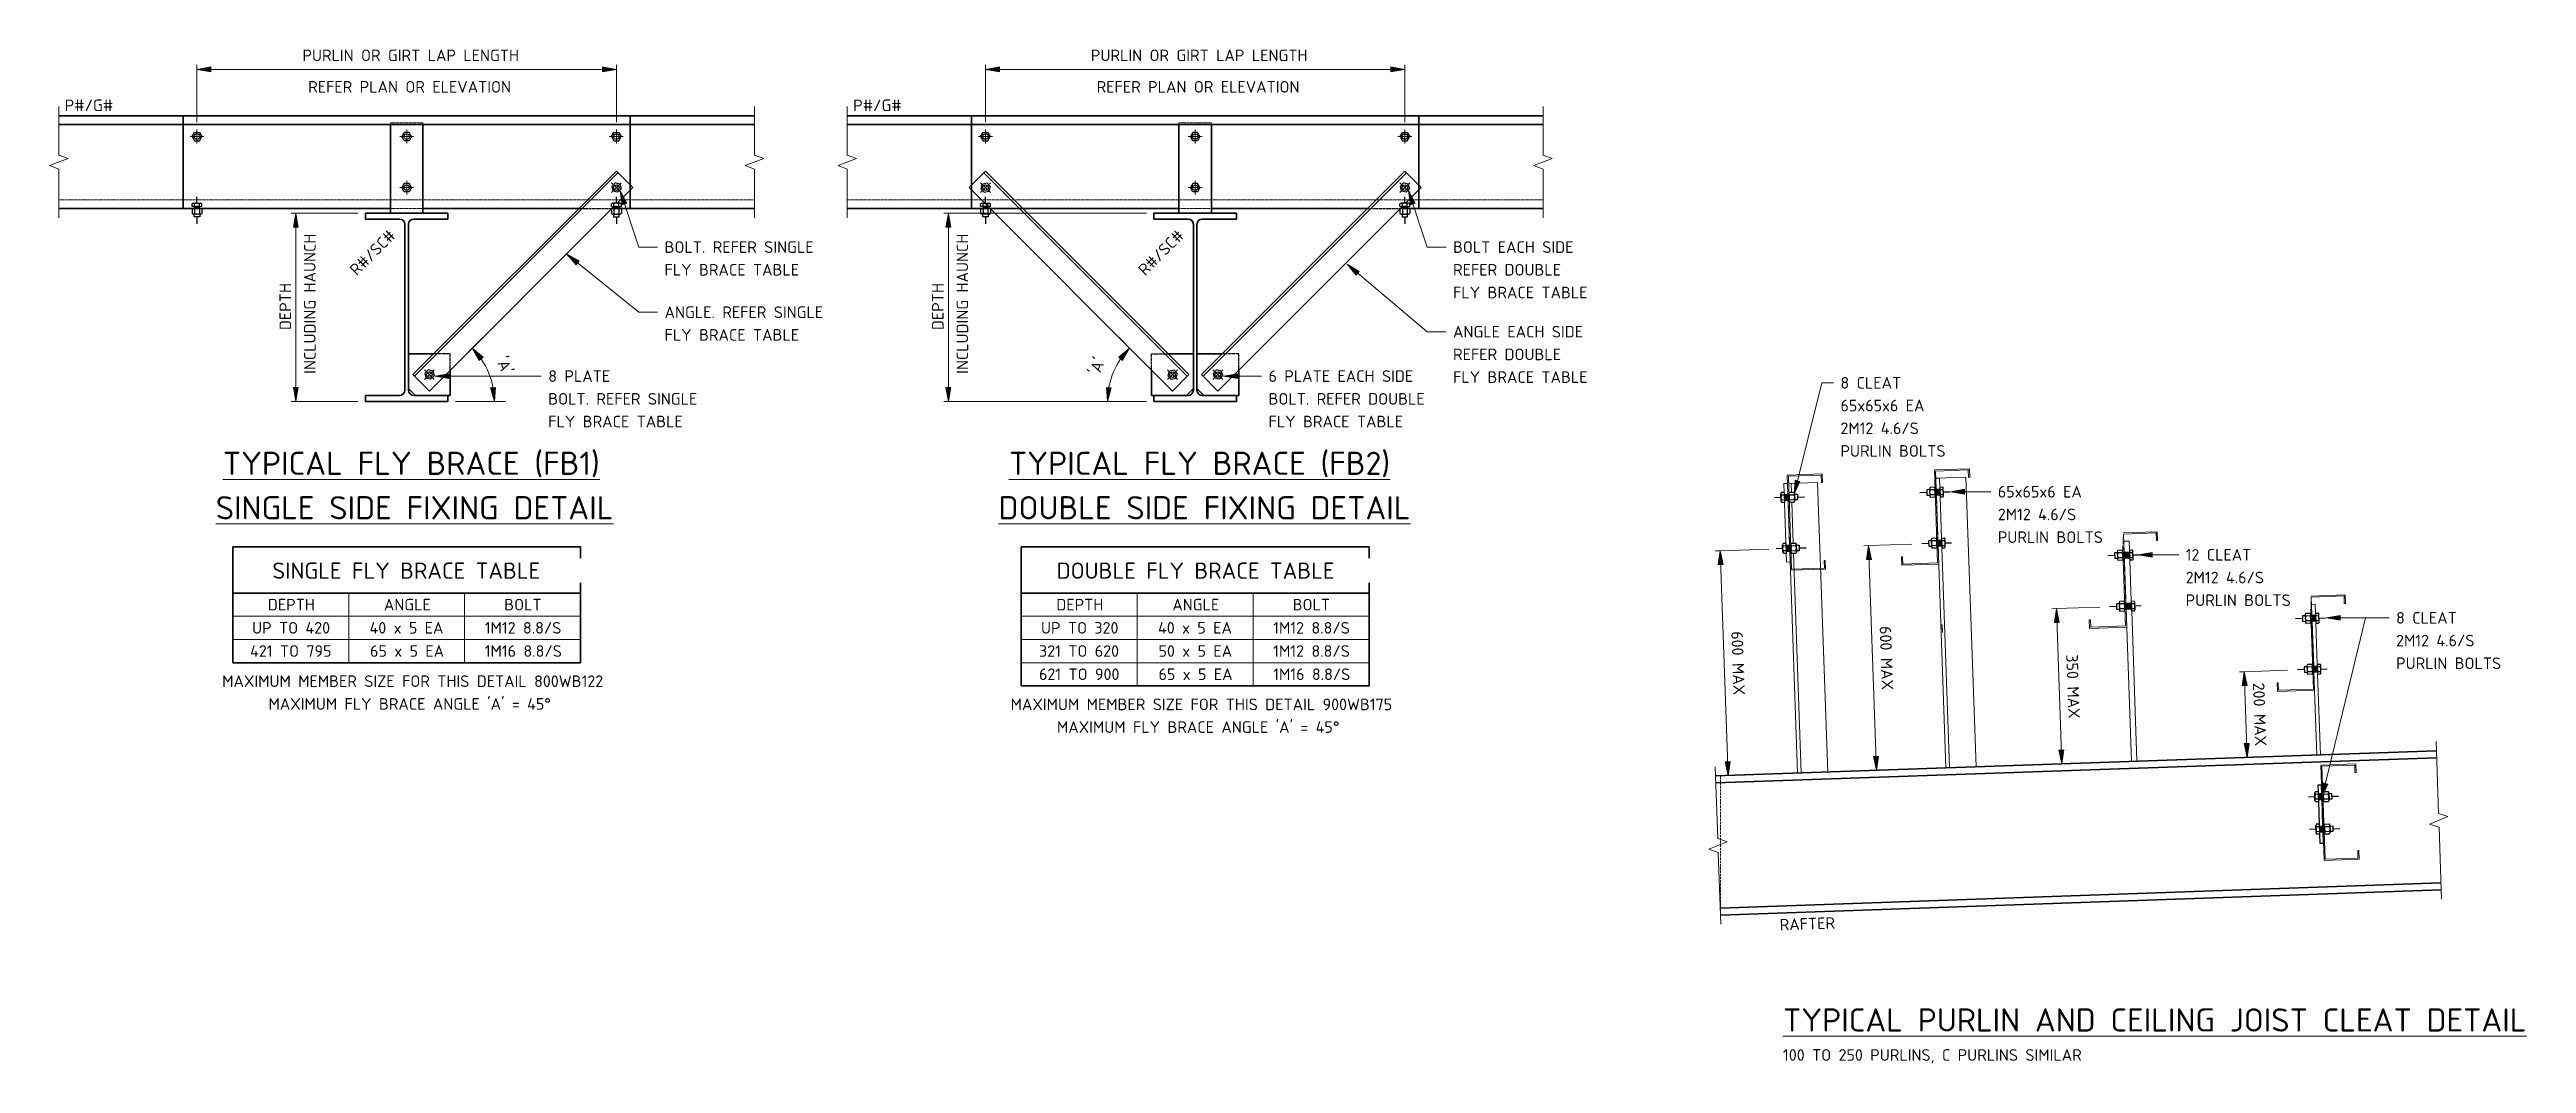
# Model space of a CAD drawing. Header units: millimetres. Extents: x 1168 to 16376, y 1585 to 4936.
# Drawn here: x 1168 to 6508, y 2176 to 4362 of the extents above; entities that cross this region are included whole.
import ezdxf

# ---------------------------------------------------------------- set-up
doc = ezdxf.new("R2010")
doc.units = ezdxf.units.MM
doc.linetypes.add('Dash', pattern=[7, 5, -2])
doc.linetypes.add('Hidden', pattern=[4, 3, -1])
for name, color, linetype, lineweight in [('A-000-T_TEXT', 231, 'Continuous', 13), ('A-010-D_DIM', 211, 'Continuous', 13), ('A-010-D_DIM-10', 211, 'Continuous', 13), ('A-010-M_LINE', 90, 'Continuous', 13), ('Z-000-T_TEXT', 131, 'Continuous', 18), ('Z-060-M_DETAIL', 92, 'Continuous', 25), ('Z-200_P_REF_PLANE', 111, 'Dash', 13)]:
    doc.layers.add(name, color=color, linetype=linetype, lineweight=lineweight)
doc.styles.add('ISOCPEUR', font='isocpeur.ttf', dxfattribs={"height": 25})
doc.styles.add('ISOCPEUR_1', font='isocpeur.ttf', dxfattribs={"height": 50})
doc.styles.add('ISOCPEUR_B', font='', dxfattribs={"height": 35})
doc.styles.get('ISOCPEUR_B').set_extended_font_data('ISOCPEUR', bold=True)
doc.dimstyles.new('2_5___Arrow', dxfattribs={"dimscale": 304.8, "dimtxt": 24.899529, "dimasz": 0.098425, "dimexe": 0.032808, "dimexo": 0.052493, "dimgap": 0.032808, "dimtad": 1, "dimdec": 0, "dimzin": 0, "dimdsep": 46, "dimtxsty": 'ISOCPEUR', "dimsah": 1, "dimcen": 0.09, "dimadec": 0, "dimazin": 0, "dimtfac": 1, "dimtdec": 4, "dimtix": 1, "dimtmove": 0, "dimatfit": 3, "dimfxl": 1, "dimtvp": 1, "dimtolj": 1, "dimtzin": 0, "dimlwd": 18, "dimlwe": 18, "dimarcsym": 2})
doc.dimstyles.new('2_5___Arrow_Tick', dxfattribs={"dimscale": 304.8, "dimtxt": 24.899529, "dimasz": 0.098425, "dimexe": 0.032808, "dimexo": 0.052493, "dimgap": 0.008202, "dimtad": 1, "dimdec": 0, "dimzin": 0, "dimdsep": 46, "dimtxsty": 'ISOCPEUR', "dimsah": 1, "dimcen": 0.09, "dimadec": 0, "dimazin": 0, "dimtfac": 1, "dimtdec": 4, "dimtix": 1, "dimtmove": 0, "dimatfit": 3, "dimfxl": 1, "dimtvp": 1, "dimtolj": 1, "dimtzin": 0, "dimlwd": 18, "dimlwe": 18, "dimarcsym": 2})
doc.dimstyles.new('2_5___Arrow_Tick_1', dxfattribs={"dimscale": 304.8, "dimtxt": 24.899529, "dimasz": 0.098425, "dimexe": 0.07874, "dimexo": 0.052493, "dimgap": 0.057415, "dimtad": 1, "dimdec": 0, "dimzin": 0, "dimdsep": 46, "dimtxsty": 'ISOCPEUR', "dimsah": 1, "dimcen": 0.09, "dimadec": 0, "dimazin": 0, "dimtfac": 1, "dimtdec": 4, "dimtix": 1, "dimtmove": 0, "dimatfit": 3, "dimfxl": 1, "dimtvp": 1, "dimtfill": 1, "dimtolj": 1, "dimtzin": 0, "dimlwd": 18, "dimlwe": 18, "dimarcsym": 2})

msp = doc.modelspace()

# ---------------------------------------------------------------- texts
at = {"layer": 'A-000-T_TEXT', "color": 7, "lineweight": 18, "attachment_point": 1}
for s, insert, char_height, width, style in [('P#/G#', (1200.7, 4254), 25, 124.262, 'ISOCPEUR'), ('P#/G#', (2900.7, 4254), 25, 124.262, 'ISOCPEUR'), ('BOLT. REFER SINGLE', (2494.1, 3948.3), 25, 376.793, 'ISOCPEUR'), ('FLY BRACE TABLE', (2494.1, 3899.4), 25, 344.726, 'ISOCPEUR'), ('BOLT EACH SIDE', (4194.1, 3948.3), 25, 303.84, 'ISOCPEUR'), ('REFER DOUBLE', (4194.1, 3899.4), 25, 270.97, 'ISOCPEUR'), ('FLY BRACE TABLE', (4194.1, 3850.4), 25, 344.726, 'ISOCPEUR'), ('ANGLE. REFER SINGLE', (2494.1, 3807.9), 25, 401.645, 'ISOCPEUR'), ('FLY BRACE TABLE', (2494.1, 3759), 25, 344.726, 'ISOCPEUR'), ('ANGLE EACH SIDE', (4194.1, 3765.9), 25, 328.692, 'ISOCPEUR'), ('REFER DOUBLE', (4194.1, 3717), 25, 270.97, 'ISOCPEUR'), ('8 PLATE', (2243.3, 3670.1), 25, 158.734, 'ISOCPEUR'), ('6 PLATE EACH SIDE', (3796.3, 3670.1), 25, 368.776, 'ISOCPEUR'), ('FLY BRACE TABLE', (4194.1, 3668), 25, 344.726, 'ISOCPEUR'), ('BOLT. REFER SINGLE', (2243.3, 3621.1), 25, 376.793, 'ISOCPEUR'), ('BOLT. REFER DOUBLE', (3796.3, 3621.1), 25, 392.025, 'ISOCPEUR'), ('FLY BRACE TABLE', (2243.3, 3572.2), 25, 344.726, 'ISOCPEUR'), ('FLY BRACE TABLE', (3796.3, 3572.2), 25, 344.726, 'ISOCPEUR'), ('\\LTYPICAL FLY BRACE (FB1)', (1541.7, 3494.7), 50, 961.223, 'ISOCPEUR_1'), ('\\LTYPICAL FLY BRACE (FB2)', (3236.7, 3494.7), 50, 973.249, 'ISOCPEUR_1'), ('\\LSINGLE SIDE FIXING DETAIL', (1526.4, 3398.8), 50, 997.299, 'ISOCPEUR_1'), ('\\LDOUBLE SIDE FIXING DETAIL', (3214.2, 3398.8), 50, 1026.962, 'ISOCPEUR_1'), ('DEPTH', (1638.8, 3177.4), 25, 117.848, 'ISOCPEUR'), ('ANGLE', (1888.9, 3177.4), 25, 118.65, 'ISOCPEUR'), ('BOLT', (2148.4, 3177.4), 25, 93.797, 'ISOCPEUR'), ('DEPTH', (3338.8, 3177.4), 25, 117.848, 'ISOCPEUR'), ('ANGLE', (3588.9, 3177.4), 25, 118.65, 'ISOCPEUR'), ('BOLT', (3848.4, 3177.4), 25, 93.797, 'ISOCPEUR'), ('UP TO 420', (1604.8, 3127.4), 25, 200.422, 'ISOCPEUR'), ('40 x 5 EA', (1858.1, 3127.4), 25, 193.207, 'ISOCPEUR'), ('1M12 8.8/S', (2106.4, 3127.4), 25, 195.612, 'ISOCPEUR'), ('UP TO 320', (3305.7, 3127.4), 25, 198.017, 'ISOCPEUR'), ('40 x 5 EA', (3558.1, 3127.4), 25, 193.207, 'ISOCPEUR'), ('1M12 8.8/S', (3806.4, 3127.4), 25, 195.612, 'ISOCPEUR'), ('421 TO 795', (1600.5, 3077.4), 25, 210.844, 'ISOCPEUR'), ('65 x 5 EA', (1859.1, 3077.4), 25, 190.802, 'ISOCPEUR'), ('1M16 8.8/S', (2106.4, 3077.4), 25, 195.612, 'ISOCPEUR'), ('321 TO 620', (3301.4, 3077.4), 25, 208.439, 'ISOCPEUR'), ('50 x 5 EA', (3559.1, 3077.4), 25, 190.802, 'ISOCPEUR'), ('1M12 8.8/S', (3806.4, 3077.4), 25, 195.612, 'ISOCPEUR'), ('MAXIMUM MEMBER SIZE FOR THIS DETAIL 800WB122', (1540.3, 3012.4), 25, 963.628, 'ISOCPEUR'), ('621 TO 900', (3301.4, 3027.4), 25, 208.439, 'ISOCPEUR'), ('65 x 5 EA', (3559.1, 3027.4), 25, 190.802, 'ISOCPEUR'), ('1M16 8.8/S', (3806.4, 3027.4), 25, 195.612, 'ISOCPEUR'), ("MAXIMUM FLY BRACE ANGLE 'A' = 45°", (1640.2, 2963.4), 25, 721.519, 'ISOCPEUR'), ('MAXIMUM MEMBER SIZE FOR THIS DETAIL 900WB175', (3240.3, 2962.4), 25, 963.628, 'ISOCPEUR'), ("MAXIMUM FLY BRACE ANGLE 'A' = 45°", (3340.2, 2913.4), 25, 721.519, 'ISOCPEUR'), ('\\LTYPICAL PURLIN AND CEILING JOIST CLEAT DETAIL', (4905.5, 2294.5), 50, 1872.742, 'ISOCPEUR_1'), ('100 TO 250 PURLINS, C PURLINS SIMILAR', (4905.5, 2206.5), 25, 757.595, 'ISOCPEUR')]:
    msp.add_mtext(s, dxfattribs=dict(at, insert=insert, char_height=char_height, width=width, style=style))
at = {"layer": 'A-000-T_TEXT', "color": 7, "lineweight": 18, "char_height": 25, "attachment_point": 1, "style": 'ISOCPEUR'}
for s, insert, width, rotation in [('R#/SC#', (1812.8, 3890.2), 145.907, 45), ('R#/SC#', (3512.8, 3890.2), 145.907, 45), ('RAFTER', (4897.9, 2487.2), 142.7, 2)]:
    msp.add_mtext(s, dxfattribs=dict(at, insert=insert, width=width, rotation=rotation))

# ---------------------------------------------------------------- blocks, each defined once
blk = doc.blocks.new('NRP_Bolt Detailed Plan _v2_ - M12-1017937-S6_901 - TYPICAL FLY BRACE DETAIL')
at = {"layer": 'Z-060-M_DETAIL', "lineweight": 13}
for p, q in [((-15, 0), (0, 0)), ((0, 0), (0, 15)), ((15, 0), (0, 0)), ((0, 0), (0, -15))]:
    blk.add_line(p, q, dxfattribs=at)
at = {"layer": 'Z-060-M_DETAIL'}
for p, q in [((-5.2, 9), (-10.4, 0)), ((5.2, 9), (-5.2, 9)), ((10.4, 0), (5.2, 9)), ((10.4, 0), (5.2, -9)), ((-5.2, -9), (-10.4, 0)), ((5.2, -9), (-5.2, -9))]:
    blk.add_line(p, q, dxfattribs=at)
blk.add_circle((0, 0), 6, dxfattribs=at)
blk = doc.blocks.new('NRP_Break Line _v2_ - Section-3988952-S6_901 - TYPICAL FLY BRACE DETAIL')
at = {"layer": 'Z-060-M_DETAIL', "lineweight": 18}
for p, q in [((0, 0), (85, 0)), ((115, 0), (200, 0))]:
    blk.add_line(p, q, dxfattribs=at)
blk = doc.blocks.new('NRP_Bolt Detailed Plan _v2_ - M12-3989115-S6_901 - TYPICAL FLY BRACE DETAIL')
at = {"layer": 'Z-060-M_DETAIL'}
for p, q in [((-5.2, 9), (-10.4, 0)), ((-5.2, -9), (-10.4, 0)), ((5.2, 9), (-5.2, 9)), ((10.4, 0), (5.2, 9)), ((5.2, -9), (-5.2, -9)), ((10.4, 0), (5.2, -9))]:
    blk.add_line(p, q, dxfattribs=at)
at = {"layer": 'Z-060-M_DETAIL', "lineweight": 13}
for p, q in [((0, 0), (0, 15)), ((-15, 0), (0, 0)), ((0, 0), (0, -15)), ((15, 0), (0, 0))]:
    blk.add_line(p, q, dxfattribs=at)
at = {"layer": 'Z-060-M_DETAIL'}
blk.add_circle((0, 0), 6, dxfattribs=at)
blk = doc.blocks.new('NRP_Bolt Detailed Section _v2_ - M12-3989135-S6_901 - TYPICAL FLY BRACE DETAIL')
at = {"layer": 'Z-060-M_DETAIL'}
blk.add_hatch(color=256, dxfattribs=at).paths.add_polyline_path([(0, 6), (0, -6), (4, -6), (4, 6)])
for p, q in [((-7.3, 8), (-7.3, -8)), ((0, 10.7), (-5.8, 10.7)), ((0, 5.3), (-5.8, 5.3)), ((0, -10.7), (0, 10.7)), ((4, 6), (0, 6)), ((0, 6), (0, -6)), ((4, 8), (4, -8)), ((4, -6), (4, 6)), ((5.5, 10.7), (14.5, 10.7)), ((5.5, 5.3), (14.5, 5.3)), ((16, -8), (16, 8)), ((22, 6), (16, 6)), ((22, -6), (22, 6)), ((-7.3, 0), (-21, 0)), ((0, -5.3), (-5.8, -5.3)), ((0, -10.7), (-5.8, -10.7)), ((0, -6), (4, -6)), ((5.5, -5.3), (14.5, -5.3)), ((5.5, -10.7), (14.5, -10.7)), ((16, -6), (22, -6)), ((22, 0), (37, 0))]:
    blk.add_line(p, q, dxfattribs=at)
for centre, radius, start, end in [((-4.2, 8), 3.1, 120.5102, 239.4898), ((2.8, 0), 10.1, 148.1145, 211.8855), ((7.1, 8), 3.1, 120.5102, 239.4898), ((14.1, 0), 10.1, 148.1145, 211.8855), ((12.9, 8), 3.1, 300.5102, 59.4898), ((5.9, 0), 10.1, 328.1145, 31.8855), ((-4.2, -8), 3.1, 120.5102, 239.4898), ((7.1, -8), 3.1, 120.5102, 239.4898), ((12.9, -8), 3.1, 300.5102, 59.4898)]:
    blk.add_arc(centre, radius, start, end, dxfattribs=at)
blk = doc.blocks.new('NRP_Bolt Detailed Section _v2_ - M12-3989137-S6_901 - TYPICAL FLY BRACE DETAIL')
at = {"layer": 'Z-060-M_DETAIL'}
blk.add_hatch(color=256, dxfattribs=at).paths.add_polyline_path([(0, -6), (4, -6), (4, 6), (0, 6)])
for p, q in [((-7.3, 0), (-21, 0)), ((-7.3, -8), (-7.3, 8)), ((0, 10.7), (-5.8, 10.7)), ((0, 5.3), (-5.8, 5.3)), ((0, 10.7), (0, -10.7)), ((4, 6), (0, 6)), ((0, 6), (0, -6)), ((4, -8), (4, 8)), ((4, -6), (4, 6)), ((5.5, 10.7), (14.5, 10.7)), ((5.5, 5.3), (14.5, 5.3)), ((16, 8), (16, -8)), ((16, 6), (22, 6)), ((22, 6), (22, -6)), ((22, 0), (37, 0)), ((0, -5.3), (-5.8, -5.3)), ((0, -10.7), (-5.8, -10.7)), ((0, -6), (4, -6)), ((5.5, -5.3), (14.5, -5.3)), ((5.5, -10.7), (14.5, -10.7)), ((22, -6), (16, -6))]:
    blk.add_line(p, q, dxfattribs=at)
for centre, radius, start, end in [((-4.2, 8), 3.1, 120.5102, 239.4898), ((2.8, 0), 10.1, 148.1145, 211.8855), ((7.1, 8), 3.1, 120.5102, 239.4898), ((14.1, 0), 10.1, 148.1145, 211.8855), ((12.9, 8), 3.1, 300.5102, 59.4898), ((5.9, 0), 10.1, 328.1145, 31.8855), ((-4.2, -8), 3.1, 120.5102, 239.4898), ((7.1, -8), 3.1, 120.5102, 239.4898), ((12.9, -8), 3.1, 300.5102, 59.4898)]:
    blk.add_arc(centre, radius, start, end, dxfattribs=at)
blk = doc.blocks.new('NRP_Break Line _v2_ - Section-3988917-S6_901 - TYPICAL PURLIN AND CEILING JOIST CLEAT DETAIL')
at = {"layer": 'Z-060-M_DETAIL', "lineweight": 18}
for p, q in [((0, 0), (135, 0)), ((165, 0), (300, 0))]:
    blk.add_line(p, q, dxfattribs=at)
blk = doc.blocks.new('NRP_Bolt Detailed Section _v2_ - M12-3988971-S6_901 - TYPICAL PURLIN AND CEILING JOIST CLEAT DETAIL')
at = {"layer": 'Z-060-M_DETAIL'}
blk.add_hatch(color=256, dxfattribs=at).paths.add_polyline_path([(0, 6), (0, -6), (10.4, -6), (10.4, 6)])
for p, q in [((-7.3, 8), (-7.3, -8)), ((0, 10.7), (-5.8, 10.7)), ((0, 5.3), (-5.8, 5.3)), ((0, -10.7), (0, 10.7)), ((10.4, 6), (0, 6)), ((0, 6), (0, -6)), ((10.4, 8), (10.4, -8)), ((10.4, -6), (10.4, 6)), ((11.9, 10.7), (20.9, 10.7)), ((11.9, 5.3), (20.9, 5.3)), ((22.4, -8), (22.4, 8)), ((28.4, 6), (22.4, 6)), ((28.4, -6), (28.4, 6)), ((-7.3, 0), (-21, 0)), ((0, -5.3), (-5.8, -5.3)), ((0, -10.7), (-5.8, -10.7)), ((0, -6), (10.4, -6)), ((11.9, -5.3), (20.9, -5.3)), ((11.9, -10.7), (20.9, -10.7)), ((22.4, -6), (28.4, -6)), ((28.4, 0), (43.4, 0))]:
    blk.add_line(p, q, dxfattribs=at)
for centre, radius, start, end in [((-4.2, 8), 3.1, 120.5102, 239.4898), ((2.8, 0), 10.1, 148.1145, 211.8855), ((13.5, 8), 3.1, 120.5102, 239.4898), ((20.5, 0), 10.1, 148.1145, 211.8855), ((19.3, 8), 3.1, 300.5102, 59.4898), ((12.3, 0), 10.1, 328.1145, 31.8855), ((-4.2, -8), 3.1, 120.5102, 239.4898), ((13.5, -8), 3.1, 120.5102, 239.4898), ((19.3, -8), 3.1, 300.5102, 59.4898)]:
    blk.add_arc(centre, radius, start, end, dxfattribs=at)
blk = doc.blocks.new('NRP_Bolt Detailed Section _v2_ - M12-3989139-S6_901 - TYPICAL PURLIN AND CEILING JOIST CLEAT DETAIL')
at = {"layer": 'Z-060-M_DETAIL'}
blk.add_hatch(color=256, dxfattribs=at).paths.add_polyline_path([(0, 6), (0, -6), (14.4, -6), (14.4, 6)])
for p, q in [((-7.3, 8), (-7.3, -8)), ((0, 10.7), (-5.8, 10.7)), ((0, 5.3), (-5.8, 5.3)), ((0, -10.7), (0, 10.7)), ((14.4, 6), (0, 6)), ((0, 6), (0, -6)), ((14.4, 8), (14.4, -8)), ((14.4, -6), (14.4, 6)), ((15.9, 10.7), (24.9, 10.7)), ((15.9, 5.3), (24.9, 5.3)), ((26.4, -8), (26.4, 8)), ((32.4, 6), (26.4, 6)), ((32.4, -6), (32.4, 6)), ((-7.3, 0), (-21, 0)), ((0, -5.3), (-5.8, -5.3)), ((0, -10.7), (-5.8, -10.7)), ((0, -6), (14.4, -6)), ((15.9, -5.3), (24.9, -5.3)), ((15.9, -10.7), (24.9, -10.7)), ((26.4, -6), (32.4, -6)), ((32.4, 0), (47.4, 0))]:
    blk.add_line(p, q, dxfattribs=at)
for centre, radius, start, end in [((-4.2, 8), 3.1, 120.5102, 239.4898), ((2.8, 0), 10.1, 148.1145, 211.8855), ((17.5, 8), 3.1, 120.5102, 239.4898), ((24.5, 0), 10.1, 148.1145, 211.8855), ((23.3, 8), 3.1, 300.5102, 59.4898), ((16.3, 0), 10.1, 328.1145, 31.8855), ((-4.2, -8), 3.1, 120.5102, 239.4898), ((17.5, -8), 3.1, 120.5102, 239.4898), ((23.3, -8), 3.1, 300.5102, 59.4898)]:
    blk.add_arc(centre, radius, start, end, dxfattribs=at)
blk = doc.blocks.new('NRP_Purlin Cleat _v2_ - 150-3989145-S6_901 - TYPICAL PURLIN AND CEILING JOIST CLEAT DETAIL')
at = {"layer": 'Z-060-M_DETAIL'}
for points in [[(8, -36.3), (8, -24.3), (-3, -24.3), (-3, -36.3)], [(8, -106.3), (8, -94.3), (-3, -94.3), (-3, -106.3)]]:
    blk.add_hatch(color=256, dxfattribs=at).paths.add_polyline_path(points)
for p, q in [((0, 0), (0, -24.3)), ((8, 0), (0, 0)), ((8, -19.6), (8, 0)), ((-21, -30.3), (-36, -30.3)), ((-21, -36.3), (-21, -24.3)), ((-21, -24.3), (-15, -24.3)), ((-15, -36.3), (-21, -36.3)), ((-15, -38.3), (-15, -22.3)), ((-4.5, -19.6), (-13.5, -19.6)), ((-4.5, -25), (-13.5, -25)), ((-4.5, -35.6), (-13.5, -35.6)), ((-4.5, -41), (-13.5, -41)), ((-3, -22.3), (-3, -38.3)), ((-3, -24.3), (-3, -36.3)), ((8, -24.3), (-3, -24.3)), ((-3, -36.3), (8, -36.3)), ((0, -36.3), (0, -94.3)), ((8, -19.6), (13.8, -19.6)), ((8, -41), (8, -19.6)), ((8, -36.3), (8, -24.3)), ((8, -25), (13.8, -25)), ((8, -35.6), (13.8, -35.6)), ((8, -89.6), (8, -41)), ((8, -41), (13.8, -41)), ((15.3, -22.3), (15.3, -38.3)), ((15.3, -30.3), (29, -30.3)), ((-21, -100.3), (-36, -100.3)), ((-21, -106.3), (-21, -94.3)), ((-21, -94.3), (-15, -94.3)), ((-15, -106.3), (-21, -106.3)), ((-15, -108.3), (-15, -92.3)), ((-4.5, -89.6), (-13.5, -89.6)), ((-4.5, -95), (-13.5, -95)), ((-4.5, -105.6), (-13.5, -105.6)), ((-3, -92.3), (-3, -108.3)), ((-3, -94.3), (-3, -106.3)), ((8, -94.3), (-3, -94.3)), ((-3, -106.3), (8, -106.3)), ((0, -106.3), (0, -125.3)), ((8, -89.6), (13.8, -89.6)), ((8, -111), (8, -89.6)), ((8, -106.3), (8, -94.3)), ((8, -95), (13.8, -95)), ((8, -105.6), (13.8, -105.6)), ((15.3, -92.3), (15.3, -108.3)), ((15.3, -100.3), (29, -100.3)), ((-4.5, -111), (-13.5, -111)), ((0, -125.3), (8, -125.3)), ((8, -125.3), (8, -111)), ((8, -111), (13.8, -111))]:
    blk.add_line(p, q, dxfattribs=at)
for centre, radius, start, end in [((-11.9, -22.3), 3.1, 120.5102, 239.4898), ((-4.9, -30.3), 10.1, 148.1145, 211.8855), ((-11.9, -38.3), 3.1, 120.5102, 239.4898), ((-6.1, -22.3), 3.1, 300.5102, 59.4898), ((-13.1, -30.3), 10.1, 328.1145, 31.8855), ((-6.1, -38.3), 3.1, 300.5102, 59.4898), ((12.2, -22.3), 3.1, 300.5102, 59.4898), ((5.2, -30.3), 10.1, 328.1145, 31.8855), ((12.2, -38.3), 3.1, 300.5102, 59.4898), ((-11.9, -92.3), 3.1, 120.5102, 239.4898), ((-4.9, -100.3), 10.1, 148.1145, 211.8855), ((-11.9, -108.3), 3.1, 120.5102, 239.4898), ((-6.1, -92.3), 3.1, 300.5102, 59.4898), ((-13.1, -100.3), 10.1, 328.1145, 31.8855), ((-6.1, -108.3), 3.1, 300.5102, 59.4898), ((12.2, -92.3), 3.1, 300.5102, 59.4898), ((5.2, -100.3), 10.1, 328.1145, 31.8855), ((12.2, -108.3), 3.1, 300.5102, 59.4898)]:
    blk.add_arc(centre, radius, start, end, dxfattribs=at)
blk = doc.blocks.new('NRP_Bolt Detailed Section _v2_ - M12-3988969-S6_901 - TYPICAL PURLIN AND CEILING JOIST CLEAT DETAIL')
at = {"layer": 'Z-060-M_DETAIL'}
blk.add_hatch(color=256, dxfattribs=at).paths.add_polyline_path([(0, -6), (10.4, -6), (10.4, 6), (0, 6)])
for p, q in [((-7.3, 0), (-21, 0)), ((-7.3, -8), (-7.3, 8)), ((0, 10.7), (-5.8, 10.7)), ((0, 5.3), (-5.8, 5.3)), ((0, 10.7), (0, -10.7)), ((10.4, 6), (0, 6)), ((0, 6), (0, -6)), ((10.4, -8), (10.4, 8)), ((10.4, -6), (10.4, 6)), ((11.9, 10.7), (20.9, 10.7)), ((11.9, 5.3), (20.9, 5.3)), ((22.4, 8), (22.4, -8)), ((22.4, 6), (28.4, 6)), ((28.4, 6), (28.4, -6)), ((28.4, 0), (43.4, 0)), ((0, -5.3), (-5.8, -5.3)), ((0, -10.7), (-5.8, -10.7)), ((0, -6), (10.4, -6)), ((11.9, -5.3), (20.9, -5.3)), ((11.9, -10.7), (20.9, -10.7)), ((28.4, -6), (22.4, -6))]:
    blk.add_line(p, q, dxfattribs=at)
for centre, radius, start, end in [((-4.2, 8), 3.1, 120.5102, 239.4898), ((2.8, 0), 10.1, 148.1145, 211.8855), ((13.5, 8), 3.1, 120.5102, 239.4898), ((20.5, 0), 10.1, 148.1145, 211.8855), ((19.3, 8), 3.1, 300.5102, 59.4898), ((12.3, 0), 10.1, 328.1145, 31.8855), ((-4.2, -8), 3.1, 120.5102, 239.4898), ((13.5, -8), 3.1, 120.5102, 239.4898), ((19.3, -8), 3.1, 300.5102, 59.4898)]:
    blk.add_arc(centre, radius, start, end, dxfattribs=at)
blk = doc.blocks.new('DIMBLOCK1-S6_901 - TYPICAL FLY BRACE DETAIL')
at = {"layer": 'A-010-D_DIM-10', "lineweight": 18}
for points in [[(1699.1, 4009), (1693.8, 3979), (1704.4, 3979)], [(1699.1, 3603), (1704.4, 3633), (1693.8, 3633)]]:
    blk.add_hatch(color=256, dxfattribs=at).paths.add_polyline_path(points)
for p, q in [((1699.1, 4009), (1689.1, 4009)), ((1699.1, 4009), (1693.8, 3979)), ((1699.1, 3603), (1699.1, 4009)), ((1704.4, 3979), (1699.1, 4009)), ((1699.1, 4009), (1833.1, 4009)), ((1693.8, 3979), (1704.4, 3979)), ((1704.4, 3633), (1693.8, 3633)), ((1693.8, 3633), (1699.1, 3603)), ((1699.1, 3603), (1704.4, 3633)), ((1699.1, 3603), (1689.1, 3603)), ((1699.1, 3603), (1833.1, 3603))]:
    blk.add_line(p, q, dxfattribs=at)
at = {"layer": 'A-010-D_DIM-10', "color": 0, "lineweight": 18, "char_height": 25, "attachment_point": 1, "rotation": 90, "line_spacing_factor": 1.149209, "style": 'ISOCPEUR'}
for s, insert, width in [('INCLUDING HAUNCH', (1716.8, 3662.6), 344.188), ('DEPTH', (1663.9, 3756.9), 117.794)]:
    blk.add_mtext(s, dxfattribs=dict(at, insert=insert, width=width))
blk = doc.blocks.new('DIMBLOCK2-S6_901 - TYPICAL FLY BRACE DETAIL')
at = {"layer": 'A-010-D_DIM-10', "lineweight": 18}
for points in [[(2079.5, 3717.9), (2094.5, 3691.4), (2102.7, 3698.2)], [(2127.1, 3603), (2129.5, 3633.4), (2119, 3632.4)]]:
    blk.add_hatch(color=256, dxfattribs=at).paths.add_polyline_path(points)
for p, q in [((2079.5, 3717.9), (2102.1, 3740.6)), ((2079.5, 3717.9), (2062.5, 3701)), ((2079.5, 3717.9), (2094.5, 3691.4)), ((2102.7, 3698.2), (2079.5, 3717.9)), ((2094.5, 3691.4), (2102.7, 3698.2)), ((2129.5, 3633.4), (2119, 3632.4)), ((2119, 3632.4), (2127.1, 3603)), ((2127.1, 3603), (2129.5, 3633.4)), ((2127.1, 3603), (2043.1, 3603)), ((2127.1, 3603), (2127.1, 3603)), ((2127.1, 3603), (2151.1, 3603))]:
    blk.add_line(p, q, dxfattribs=at)
blk.add_arc((1964.5, 3603), 162.5, 360, 45, dxfattribs=at)
blk.add_arc((1964.5, 3603), 162.5, 360, 45, dxfattribs=at)
at = {"layer": 'A-010-D_DIM-10', "color": 0, "lineweight": 18, "insert": (2153.4, 3702.8), "char_height": 25, "width": 47.692, "attachment_point": 1, "rotation": 292.5, "line_spacing_factor": 1.149209, "style": 'ISOCPEUR', "bg_fill": 3, "box_fill_scale": 1.25, "bg_fill_color": 256, "bg_fill_true_color": 13158600, "bg_fill_transparency": 0}
blk.add_mtext("'A'", dxfattribs=at)
blk = doc.blocks.new('DIMBLOCK3-S6_901 - TYPICAL FLY BRACE DETAIL')
at = {"layer": 'A-010-D_DIM-10', "lineweight": 18}
for points in [[(1486, 4319), (1516, 4313.7), (1516, 4324.3)], [(2390.2, 4319), (2360.2, 4324.3), (2360.2, 4313.7)]]:
    blk.add_hatch(color=256, dxfattribs=at).paths.add_polyline_path(points)
for p, q in [((1486, 4319), (1486, 4329)), ((2390.2, 4319), (2390.2, 4329)), ((1516, 4324.3), (1486, 4319)), ((1486, 4319), (2390.2, 4319)), ((1486, 4319), (1516, 4313.7)), ((1486, 4319), (1486, 4205)), ((1516, 4313.7), (1516, 4324.3)), ((2390.2, 4319), (2360.2, 4324.3)), ((2360.2, 4324.3), (2360.2, 4313.7)), ((2360.2, 4313.7), (2390.2, 4319)), ((2390.2, 4319), (2390.2, 4205))]:
    blk.add_line(p, q, dxfattribs=at)
at = {"layer": 'A-010-D_DIM-10', "color": 0, "lineweight": 18, "char_height": 25, "attachment_point": 1, "line_spacing_factor": 1.149209, "style": 'ISOCPEUR'}
for s, insert, width in [('PURLIN OR GIRT LAP LENGTH', (1713.3, 4361.7), 539.554), ('REFER PLAN OR ELEVATION', (1725.7, 4293.8), 509.674)]:
    blk.add_mtext(s, dxfattribs=dict(at, insert=insert, width=width))
blk = doc.blocks.new('DIMBLOCK4-S6_901 - TYPICAL FLY BRACE DETAIL')
at = {"layer": 'A-010-D_DIM-10', "lineweight": 18}
for points in [[(3106, 4009), (3100.7, 3979), (3111.3, 3979)], [(3106, 3603), (3111.3, 3633), (3100.7, 3633)]]:
    blk.add_hatch(color=256, dxfattribs=at).paths.add_polyline_path(points)
for p, q in [((3106, 4009), (3096, 4009)), ((3106, 4009), (3100.7, 3979)), ((3106, 3603), (3106, 4009)), ((3111.3, 3979), (3106, 4009)), ((3106, 4009), (3533.1, 4009)), ((3100.7, 3979), (3111.3, 3979)), ((3111.3, 3633), (3100.7, 3633)), ((3100.7, 3633), (3106, 3603)), ((3106, 3603), (3111.3, 3633)), ((3106, 3603), (3096, 3603)), ((3106, 3603), (3533.1, 3603))]:
    blk.add_line(p, q, dxfattribs=at)
at = {"layer": 'A-010-D_DIM-10', "color": 0, "lineweight": 18, "char_height": 25, "attachment_point": 1, "rotation": 90, "line_spacing_factor": 1.149209, "style": 'ISOCPEUR'}
for s, insert, width in [('INCLUDING HAUNCH', (3123.7, 3662.6), 344.188), ('DEPTH', (3070.8, 3756.9), 117.794)]:
    blk.add_mtext(s, dxfattribs=dict(at, insert=insert, width=width))
blk = doc.blocks.new('DIMBLOCK5-S6_901 - TYPICAL FLY BRACE DETAIL')
at = {"layer": 'A-010-D_DIM-10', "lineweight": 18}
for points in [[(3186, 4319), (3216, 4313.7), (3216, 4324.3)], [(4090.2, 4319), (4060.2, 4324.3), (4060.2, 4313.7)]]:
    blk.add_hatch(color=256, dxfattribs=at).paths.add_polyline_path(points)
for p, q in [((3186, 4319), (3186, 4329)), ((4090.2, 4319), (4090.2, 4329)), ((3216, 4324.3), (3186, 4319)), ((3186, 4319), (4090.2, 4319)), ((3186, 4319), (3216, 4313.7)), ((3186, 4319), (3186, 4205)), ((3216, 4313.7), (3216, 4324.3)), ((4090.2, 4319), (4060.2, 4324.3)), ((4060.2, 4324.3), (4060.2, 4313.7)), ((4060.2, 4313.7), (4090.2, 4319)), ((4090.2, 4319), (4090.2, 4205))]:
    blk.add_line(p, q, dxfattribs=at)
at = {"layer": 'A-010-D_DIM-10', "color": 0, "lineweight": 18, "char_height": 25, "attachment_point": 1, "line_spacing_factor": 1.149209, "style": 'ISOCPEUR'}
for s, insert, width in [('PURLIN OR GIRT LAP LENGTH', (3413.3, 4361.7), 539.554), ('REFER PLAN OR ELEVATION', (3425.7, 4293.8), 509.674)]:
    blk.add_mtext(s, dxfattribs=dict(at, insert=insert, width=width))
blk = doc.blocks.new('DIMBLOCK6-S6_901 - TYPICAL FLY BRACE DETAIL')
at = {"layer": 'A-010-D_DIM-10', "lineweight": 18}
for points in [[(3496.7, 3717.9), (3473.5, 3698.2), (3481.6, 3691.4)], [(3449.1, 3603), (3457.1, 3632.4), (3446.6, 3633.4)]]:
    blk.add_hatch(color=256, dxfattribs=at).paths.add_polyline_path(points)
for p, q in [((3496.7, 3717.9), (3474, 3740.6)), ((3496.7, 3717.9), (3473.5, 3698.2)), ((3473.5, 3698.2), (3481.6, 3691.4)), ((3481.6, 3691.4), (3496.7, 3717.9)), ((3496.7, 3717.9), (3496.7, 3717.9)), ((3496.7, 3717.9), (3513.6, 3701)), ((3457.1, 3632.4), (3446.6, 3633.4)), ((3446.6, 3633.4), (3449.1, 3603)), ((3449.1, 3603), (3457.1, 3632.4)), ((3449.1, 3603), (3425.1, 3603)), ((3449.1, 3603), (3533.1, 3603))]:
    blk.add_line(p, q, dxfattribs=at)
blk.add_arc((3611.6, 3603), 162.5, 135, 180, dxfattribs=at)
blk.add_arc((3611.6, 3603), 162.5, 135, 180, dxfattribs=at)
at = {"layer": 'A-010-D_DIM-10', "color": 0, "lineweight": 18, "insert": (3407.5, 3666), "char_height": 25, "width": 47.692, "attachment_point": 1, "rotation": 67.5, "line_spacing_factor": 1.149209, "style": 'ISOCPEUR', "bg_fill": 3, "box_fill_scale": 1.25, "bg_fill_color": 256, "bg_fill_true_color": 13158600, "bg_fill_transparency": 0}
blk.add_mtext("'A'", dxfattribs=at)
blk = doc.blocks.new('DIMBLOCK7-S6_901 - TYPICAL PURLIN AND CEILING JOIST CLEAT DETAIL')
at = {"layer": 'A-010-D_DIM-10', "lineweight": 18}
for points in [[(5090, 3292.3), (5085.8, 3262.1), (5096.3, 3262.5)], [(5106.9, 2807.6), (5111.2, 2837.7), (5100.6, 2837.4)]]:
    blk.add_hatch(color=256, dxfattribs=at).paths.add_polyline_path(points)
for p, q in [((5090, 3292.3), (5080, 3291.9)), ((5090, 3292.3), (5085.8, 3262.1)), ((5085.8, 3262.1), (5096.3, 3262.5)), ((5090, 3292.3), (5183.5, 3295.6)), ((5090, 3292.3), (5106.9, 2807.6)), ((5096.3, 3262.5), (5090, 3292.3)), ((5111.2, 2837.7), (5100.6, 2837.4)), ((5100.6, 2837.4), (5106.9, 2807.6)), ((5106.9, 2807.6), (5111.2, 2837.7)), ((5106.9, 2807.6), (5096.9, 2807.2)), ((5106.9, 2807.6), (5112.1, 2807.8))]:
    blk.add_line(p, q, dxfattribs=at)
at = {"layer": 'A-010-D_DIM-10', "color": 0, "lineweight": 18, "insert": (5138.7, 3119.1), "char_height": 25, "width": 162.613, "attachment_point": 1, "rotation": 272, "line_spacing_factor": 1.149209, "style": 'ISOCPEUR'}
blk.add_mtext('600 MAX', dxfattribs=at)
blk = doc.blocks.new('DIMBLOCK8-S6_901 - TYPICAL PURLIN AND CEILING JOIST CLEAT DETAIL')
at = {"layer": 'A-010-D_DIM-10', "lineweight": 18}
for points in [[(5495, 3156.3), (5490.7, 3126.2), (5501.3, 3126.5)], [(5506.7, 2821.5), (5510.9, 2851.7), (5500.3, 2851.3)]]:
    blk.add_hatch(color=256, dxfattribs=at).paths.add_polyline_path(points)
for p, q in [((5495, 3156.3), (5485, 3156)), ((5495, 3156.3), (5490.7, 3126.2)), ((5495, 3156.3), (5588.5, 3159.6)), ((5495, 3156.3), (5506.7, 2821.5)), ((5501.3, 3126.5), (5495, 3156.3)), ((5490.7, 3126.2), (5501.3, 3126.5)), ((5510.9, 2851.7), (5500.3, 2851.3)), ((5500.3, 2851.3), (5506.7, 2821.5)), ((5506.7, 2821.5), (5510.9, 2851.7)), ((5506.7, 2821.5), (5496.7, 2821.2)), ((5506.7, 2821.5), (5511.9, 2821.7))]:
    blk.add_line(p, q, dxfattribs=at)
at = {"layer": 'A-010-D_DIM-10', "color": 0, "lineweight": 18, "insert": (5541.1, 3058.1), "char_height": 25, "width": 162.613, "attachment_point": 1, "rotation": 272, "line_spacing_factor": 1.149209, "style": 'ISOCPEUR'}
blk.add_mtext('350 MAX', dxfattribs=at)
blk = doc.blocks.new('DIMBLOCK9-S6_901 - TYPICAL PURLIN AND CEILING JOIST CLEAT DETAIL')
at = {"layer": 'A-010-D_DIM-10', "lineweight": 18}
for points in [[(5900, 3020.4), (5895.7, 2990.2), (5906.3, 2990.6)], [(5906.4, 2835.5), (5910.7, 2865.7), (5900.1, 2865.3)]]:
    blk.add_hatch(color=256, dxfattribs=at).paths.add_polyline_path(points)
for p, q in [((5900, 3020.4), (5890, 3020)), ((5900, 3020.4), (5895.7, 2990.2)), ((5900, 3020.4), (5993.5, 3023.7)), ((5900, 3020.4), (5906.4, 2835.5)), ((5906.3, 2990.6), (5900, 3020.4)), ((5895.7, 2990.2), (5906.3, 2990.6)), ((5906.4, 2835.5), (5896.4, 2835.2)), ((5910.7, 2865.7), (5900.1, 2865.3)), ((5900.1, 2865.3), (5906.4, 2835.5)), ((5906.4, 2835.5), (5910.7, 2865.7)), ((5906.4, 2835.5), (5911.6, 2835.7))]:
    blk.add_line(p, q, dxfattribs=at)
at = {"layer": 'A-010-D_DIM-10', "color": 0, "lineweight": 18, "insert": (5943.5, 2997.1), "char_height": 25, "width": 162.613, "attachment_point": 1, "rotation": 272, "line_spacing_factor": 1.149209, "style": 'ISOCPEUR'}
blk.add_mtext('200 MAX', dxfattribs=at)
blk = doc.blocks.new('DIMBLOCK10-S6_901 - TYPICAL PURLIN AND CEILING JOIST CLEAT DETAIL')
at = {"layer": 'A-010-D_DIM-10', "lineweight": 18}
for points in [[(4770.2, 3281.1), (4765.9, 3251), (4776.5, 3251.3)], [(4787.1, 2796.4), (4791.4, 2826.6), (4780.8, 2826.2)]]:
    blk.add_hatch(color=256, dxfattribs=at).paths.add_polyline_path(points)
for p, q in [((4770.2, 3281.1), (4760.2, 3280.8)), ((4770.2, 3281.1), (4765.9, 3251)), ((4770.2, 3281.1), (4875.1, 3284.8)), ((4770.2, 3281.1), (4787.1, 2796.4)), ((4776.5, 3251.3), (4770.2, 3281.1)), ((4765.9, 3251), (4776.5, 3251.3)), ((4787.1, 2796.4), (4777.1, 2796.1)), ((4791.4, 2826.6), (4780.8, 2826.2)), ((4780.8, 2826.2), (4787.1, 2796.4)), ((4787.1, 2796.4), (4791.4, 2826.6)), ((4787.1, 2796.4), (4792.3, 2796.6))]:
    blk.add_line(p, q, dxfattribs=at)
at = {"layer": 'A-010-D_DIM-10', "color": 0, "lineweight": 18, "insert": (4818.9, 3108), "char_height": 25, "width": 162.613, "attachment_point": 1, "rotation": 272, "line_spacing_factor": 1.149209, "style": 'ISOCPEUR'}
blk.add_mtext('600 MAX', dxfattribs=at)
blk = doc.blocks.new('DIMBLOCK11-S6_901 - TYPICAL PURLIN AND CEILING JOIST CLEAT DETAIL')
at = {"layer": 'A-010-D_DIM-10', "lineweight": 18}
for points in [[(5495, 3156.3), (5490.7, 3126.2), (5501.3, 3126.5)], [(5506.7, 2821.5), (5510.9, 2851.7), (5500.3, 2851.3)]]:
    blk.add_hatch(color=256, dxfattribs=at).paths.add_polyline_path(points)
for p, q in [((5495, 3156.3), (5485, 3156)), ((5495, 3156.3), (5490.7, 3126.2)), ((5495, 3156.3), (5588.5, 3159.6)), ((5495, 3156.3), (5506.7, 2821.5)), ((5501.3, 3126.5), (5495, 3156.3)), ((5490.7, 3126.2), (5501.3, 3126.5)), ((5510.9, 2851.7), (5500.3, 2851.3)), ((5500.3, 2851.3), (5506.7, 2821.5)), ((5506.7, 2821.5), (5510.9, 2851.7)), ((5506.7, 2821.5), (5496.7, 2821.2)), ((5506.7, 2821.5), (5511.9, 2821.7))]:
    blk.add_line(p, q, dxfattribs=at)
at = {"layer": 'A-010-D_DIM-10', "color": 0, "lineweight": 18, "insert": (5541.1, 3058.1), "char_height": 25, "width": 162.613, "attachment_point": 1, "rotation": 272, "line_spacing_factor": 1.149209, "style": 'ISOCPEUR'}
blk.add_mtext('350 MAX', dxfattribs=at)

# ---------------------------------------------------------------- dimensions: what is measured, and where the dimension line sits
at = {"layer": 'A-010-D_DIM', "lineweight": 18}
for base, p1, p2, picture, middle in [((2390.2, 4319), (1486, 4189), (2390.2, 4189), 'DIMBLOCK3-S6_901 - TYPICAL FLY BRACE DETAIL', (1938.1, 4319)), ((4090.2, 4319), (3186, 4189), (4090.2, 4189), 'DIMBLOCK5-S6_901 - TYPICAL FLY BRACE DETAIL', (3638.1, 4319))]:
    dim = msp.add_linear_dim(base=base, p1=p1, p2=p2, text='PURLIN OR GIRT LAP LENGTH\\XREFER PLAN OR ELEVATION', dimstyle='2_5___Arrow', override={"dimpost": '<>', "dimfxl": 904.2}, dxfattribs=at)
    dim.commit()
    dim.dimension.update_dxf_attribs({"geometry": picture, "text_midpoint": middle})
for base, p1, p2, angle, text, dimstyle, override, picture, middle in [((1699.1, 4009), (1849.1, 3603), (1849.1, 4009), 90, 'DEPTH\\XINCLUDING HAUNCH', '2_5___Arrow_Tick', {"dimpost": '<>', "dimfxl": 406}, 'DIMBLOCK1-S6_901 - TYPICAL FLY BRACE DETAIL', (1699.1, 3806)), ((3106, 4009), (3549.1, 3603), (3549.1, 4009), 90, 'DEPTH\\XINCLUDING HAUNCH', '2_5___Arrow_Tick', {"dimpost": '<>', "dimfxl": 406}, 'DIMBLOCK4-S6_901 - TYPICAL FLY BRACE DETAIL', (3106, 3806)), ((4787.1, 2796.4), (4891.1, 3285.3), (4808.3, 2797.2), 272, '600 MAX', '2_5___Arrow', {"dimpost": '<>', "dimfxl": 495.158969}, 'DIMBLOCK10-S6_901 - TYPICAL PURLIN AND CEILING JOIST CLEAT DETAIL', (4801.1, 3039.6)), ((5106.9, 2807.6), (5199.5, 3296.1), (5128.1, 2808.3), 272, '600 MAX', '2_5___Arrow', {"dimpost": '<>', "dimfxl": 492.988058}, 'DIMBLOCK7-S6_901 - TYPICAL PURLIN AND CEILING JOIST CLEAT DETAIL', (5121, 3050.7)), ((5506.7, 2821.5), (5604.5, 3160.2), (5527.9, 2822.3), 272, '350 MAX', '2_5___Arrow', {"dimpost": '<>', "dimfxl": 346.463888}, 'DIMBLOCK8-S6_901 - TYPICAL PURLIN AND CEILING JOIST CLEAT DETAIL', (5523.3, 2989.7)), ((5506.7, 2821.5), (5604.5, 3160.2), (5527.9, 2822.3), 272, '350 MAX', '2_5___Arrow', {"dimpost": '<>', "dimfxl": 346.463888}, 'DIMBLOCK11-S6_901 - TYPICAL PURLIN AND CEILING JOIST CLEAT DETAIL', (5523.3, 2989.7)), ((5906.4, 2835.5), (6009.5, 3024.2), (5927.6, 2836.2), 272, '200 MAX', '2_5___Arrow', {"dimpost": '<>', "dimfxl": 205.029817}, 'DIMBLOCK9-S6_901 - TYPICAL PURLIN AND CEILING JOIST CLEAT DETAIL', (5925.7, 2928.7))]:
    dim = msp.add_linear_dim(base=base, p1=p1, p2=p2, angle=angle, text=text, dimstyle=dimstyle, override=override, dxfattribs=at)
    dim.commit()
    dim.dimension.update_dxf_attribs({"geometry": picture, "text_midpoint": middle})

# ---------------------------------------------------------------- hatches: boundary and pattern name
at = {"layer": 'A-000-T_TEXT', "lineweight": 18}
for points in [[(2398.2, 4057.4), (2402.7, 4027.2), (2412.7, 4030.6)], [(4098.2, 4057.4), (4102.7, 4027.2), (4112.7, 4030.6)], [(2283.6, 3920.9), (2303.6, 3897.9), (2310.3, 3906.2)], [(3965.5, 3898.7), (3985.1, 3875.4), (3991.9, 3883.5)], [(3699.1, 3657.6), (3729.1, 3652.3), (3729.1, 3662.9)], [(4929.5, 3402.9), (4941.8, 3430.7), (4931.5, 3433.3)], [(5266.5, 3408.3), (5296.5, 3403.1), (5296.5, 3413.6)], [(5671.5, 3272.4), (5701.5, 3267.1), (5701.5, 3277.7)], [(6076.5, 3136.4), (6106.5, 3131.2), (6106.5, 3141.7)], [(6068.1, 2750.2), (6080.3, 2778.1), (6070, 2780.6)]]:
    msp.add_hatch(color=7, dxfattribs=at).paths.add_polyline_path(points)

# ---------------------------------------------------------------- linework, layer by layer
at = {"layer": 'A-000-T_TEXT', "color": 7, "lineweight": 18}
for p, q in [((2398.2, 4057.4), (2402.7, 4027.2)), ((2412.7, 4030.6), (2398.2, 4057.4)), ((2398.2, 4057.4), (2438.6, 3935.8)), ((2402.7, 4027.2), (2412.7, 4030.6)), ((4098.2, 4057.4), (4102.7, 4027.2)), ((4112.7, 4030.6), (4098.2, 4057.4)), ((4098.2, 4057.4), (4138.6, 3935.8)), ((4102.7, 4027.2), (4112.7, 4030.6)), ((2283.6, 3920.9), (2303.6, 3897.9)), ((2310.3, 3906.2), (2283.6, 3920.9)), ((2283.6, 3920.9), (2438.6, 3795.4)), ((2303.6, 3897.9), (2310.3, 3906.2)), ((2438.6, 3935.8), (2479.1, 3935.8)), ((3965.5, 3898.7), (3985.1, 3875.4)), ((3991.9, 3883.5), (3965.5, 3898.7)), ((3965.5, 3898.7), (4138.6, 3753.4)), ((4138.6, 3935.8), (4179.1, 3935.8)), ((3985.1, 3875.4), (3991.9, 3883.5)), ((2438.6, 3795.4), (2479.1, 3795.4)), ((4138.6, 3753.4), (4179.1, 3753.4)), ((3729.1, 3662.9), (3699.1, 3657.6)), ((3699.1, 3657.6), (3729.1, 3652.3)), ((3699.1, 3657.6), (3781.3, 3657.6)), ((3729.1, 3652.3), (3729.1, 3662.9)), ((4929.5, 3402.9), (4989, 3643.1)), ((4989, 3643.1), (5014.4, 3643.1)), ((4931.5, 3433.3), (4929.5, 3402.9)), ((4929.5, 3402.9), (4941.8, 3430.7)), ((4941.8, 3430.7), (4931.5, 3433.3)), ((5296.5, 3413.6), (5266.5, 3408.3)), ((5266.5, 3408.3), (5296.5, 3403.1)), ((5266.5, 3408.3), (5353.7, 3408.3)), ((5296.5, 3403.1), (5296.5, 3413.6)), ((5701.5, 3277.7), (5671.5, 3272.4)), ((5671.5, 3272.4), (5701.5, 3267.1)), ((5671.5, 3272.4), (5758.7, 3272.4)), ((5701.5, 3267.1), (5701.5, 3277.7)), ((6106.5, 3141.7), (6076.5, 3136.4)), ((6076.5, 3136.4), (6106.5, 3131.2)), ((6076.5, 3136.4), (6212.4, 3136.4)), ((6106.5, 3131.2), (6106.5, 3141.7)), ((6161.6, 3136.4), (6212.4, 3136.4)), ((6070, 2780.6), (6068.1, 2750.2)), ((6068.1, 2750.2), (6080.3, 2778.1)), ((6080.3, 2778.1), (6070, 2780.6))]:
    msp.add_line(p, q, dxfattribs=at)
at = {"layer": 'A-010-M_LINE', "lineweight": 35}
for p, q in [((1188.1, 4219), (2688.1, 4219)), ((1456, 4219), (1456, 4019)), ((2420.2, 4219), (2420.2, 4019)), ((2888.1, 4219), (4388.1, 4219)), ((3156, 4219), (3156, 4019)), ((4120.2, 4219), (4120.2, 4019)), ((1188.1, 4200), (2688.1, 4200)), ((1903.1, 4019), (1903.1, 4200)), ((1973.1, 4200), (1973.1, 4019)), ((2888.1, 4200), (4388.1, 4200)), ((3603.1, 4019), (3603.1, 4200)), ((3673.1, 4200), (3673.1, 4019)), ((1951.6, 3660.8), (2390.2, 4099.3)), ((1955.1, 3657.3), (2393.7, 4095.8)), ((2390.2, 4099.3), (2425.5, 4064)), ((2391.8, 4030.3), (2425.5, 4064)), ((3186, 4099.3), (3150.6, 4064)), ((3589.2, 3625.4), (3150.6, 4064)), ((3621, 3657.3), (3182.4, 4095.8)), ((3624.5, 3660.8), (3186, 4099.3)), ((3651.6, 3660.8), (4090.2, 4099.3)), ((3655.1, 3657.3), (4093.7, 4095.8)), ((4090.2, 4099.3), (4125.5, 4064)), ((4091.8, 4030.3), (4125.5, 4064)), ((1188.1, 4019), (1478, 4019)), ((1494, 4019), (1903.1, 4019)), ((1849.1, 3996.2), (1849.1, 4009)), ((1849.1, 4009), (2027.1, 4009)), ((1903.1, 4019), (1903.1, 4009)), ((1973.1, 4019), (1973.1, 4009)), ((1973.1, 4019), (2309.8, 4019)), ((1987, 3625.4), (2384.2, 4022.6)), ((2027.1, 4009), (2027.1, 3996.2)), ((2380.5, 4019), (2382.2, 4019)), ((2398.2, 4019), (2688.1, 4019)), ((2888.1, 4019), (3178, 4019)), ((3194, 4019), (3603.1, 4019)), ((3549.1, 3996.2), (3549.1, 4009)), ((3549.1, 4009), (3727.1, 4009)), ((3603.1, 4019), (3603.1, 4009)), ((3673.1, 4019), (3673.1, 4009)), ((3673.1, 4019), (4009.8, 4019)), ((3687, 3625.4), (4084.2, 4022.6)), ((3727.1, 4009), (3727.1, 3996.2)), ((4080.5, 4019), (4082.2, 4019)), ((4098.2, 4019), (4388.1, 4019)), ((1922.8, 3996.2), (1849.1, 3996.2)), ((1934.2, 3627.2), (1934.2, 3984.8)), ((1942, 3984.8), (1942, 3627.2)), ((2027.1, 3996.2), (1953.4, 3996.2)), ((3622.8, 3996.2), (3549.1, 3996.2)), ((3634.2, 3627.2), (3634.2, 3984.8)), ((3642, 3984.8), (3642, 3627.2)), ((3727.1, 3996.2), (3653.4, 3996.2)), ((1996.6, 3705.8), (1942, 3705.8)), ((1942, 3630.8), (1942, 3705.8)), ((3579.5, 3705.8), (3634.2, 3705.8)), ((3634.2, 3630.8), (3634.2, 3705.8)), ((3696.6, 3705.8), (3642, 3705.8)), ((3642, 3630.8), (3642, 3705.8)), ((1951.6, 3660.8), (1987, 3625.4)), ((2032, 3615.8), (2032, 3670.4)), ((3544.2, 3615.8), (3544.2, 3670.4)), ((3624.5, 3660.8), (3589.2, 3625.4)), ((3651.6, 3660.8), (3687, 3625.4)), ((3732, 3615.8), (3732, 3670.4)), ((1849.1, 3603), (1849.1, 3615.8)), ((1849.1, 3615.8), (1922.8, 3615.8)), ((1849.1, 3603), (2027.1, 3603)), ((1957, 3615.8), (1942, 3630.8)), ((2027.1, 3615.8), (1953.4, 3615.8)), ((2032, 3615.8), (1957, 3615.8)), ((2027.1, 3603), (2027.1, 3615.8)), ((3544.2, 3615.8), (3619.2, 3615.8)), ((3549.1, 3603), (3549.1, 3615.8)), ((3549.1, 3615.8), (3622.8, 3615.8)), ((3549.1, 3603), (3727.1, 3603)), ((3619.2, 3615.8), (3634.2, 3630.8)), ((3657, 3615.8), (3642, 3630.8)), ((3727.1, 3615.8), (3653.4, 3615.8)), ((3732, 3615.8), (3657, 3615.8)), ((3727.1, 3603), (3727.1, 3615.8)), ((1563.1, 3289.8), (1563.1, 3039.8)), ((2313.1, 3289.8), (1563.1, 3289.8)), ((2313.1, 3289.8), (2313.1, 3039.8)), ((3263.1, 3289.8), (3263.1, 2989.8)), ((4013.1, 3289.8), (3263.1, 3289.8)), ((4013.1, 3289.8), (4013.1, 2989.8)), ((1563.1, 3189.8), (2313.1, 3189.8)), ((3263.1, 3189.8), (4013.1, 3189.8)), ((1563.1, 3039.8), (2313.1, 3039.8)), ((3263.1, 2989.8), (4013.1, 2989.8)), ((6314.2, 2849.7), (4760.1, 2795.5)), ((6314.7, 2834.7), (4760.7, 2780.5)), ((6324.1, 2564.9), (4770.1, 2510.6)), ((6324.7, 2549.9), (4770.6, 2495.7))]:
    msp.add_line(p, q, dxfattribs=at)
at = {"layer": 'A-010-M_LINE', "linetype": 'Hidden', "lineweight": 18}
for p, q in [((1903.1, 4204), (1973.1, 4204)), ((1903.1, 4200), (1903.1, 4204)), ((1973.1, 4204), (1973.1, 4200)), ((3603.1, 4204), (3673.1, 4204)), ((3603.1, 4200), (3603.1, 4204)), ((3673.1, 4204), (3673.1, 4200)), ((1188.1, 4038), (2688.1, 4038)), ((1903.1, 4019), (1973.1, 4019)), ((2888.1, 4038), (4388.1, 4038)), ((3603.1, 4019), (3673.1, 4019))]:
    msp.add_line(p, q, dxfattribs=at)
at = {"layer": 'A-010-M_LINE', "linetype": 'Hidden', "lineweight": 25}
for p, q in [((2309.8, 4019), (2380.5, 4019)), ((4009.8, 4019), (4080.5, 4019)), ((2032, 3705.8), (1996.6, 3705.8)), ((2032, 3670.4), (2032, 3705.8)), ((3544.2, 3705.8), (3579.5, 3705.8)), ((3544.2, 3670.4), (3544.2, 3705.8)), ((3732, 3705.8), (3696.6, 3705.8)), ((3732, 3670.4), (3732, 3705.8))]:
    msp.add_line(p, q, dxfattribs=at)
at = {"layer": 'A-010-M_LINE', "lineweight": 18}
for p, q in [((4907.2, 3426), (4915.2, 3426.3)), ((4913.1, 3256.7), (4907.2, 3426)), ((4916, 3402.3), (4915.2, 3426.3)), ((4917.6, 3426.4), (4980.2, 3428.5)), ((4923.2, 3426.5), (4923.9, 3407.2)), ((4980.2, 3428.5), (5002, 2803.9)), ((5235, 3437.4), (5300, 3439.7)), ((5235, 3437.4), (5243, 3437.7)), ((5235.9, 3413.5), (5235, 3437.4)), ((5243, 3437.7), (5243.7, 3418.4)), ((5300, 3439.7), (5321.8, 2815.1)), ((4919.9, 3292.3), (4916.5, 3390.3)), ((4924.6, 3385.9), (4927.7, 3297.3)), ((5239.7, 3303.5), (5236.3, 3401.5)), ((5244.4, 3397.1), (5247.5, 3308.5)), ((4937, 2801.6), (4920.3, 3280.4)), ((4928.5, 3276), (4945, 2801.9)), ((5256.8, 2812.8), (5240.1, 3291.5)), ((5248.3, 3287.1), (5264.8, 2813.1)), ((5640, 3301.5), (5652, 3301.9)), ((5640.8, 3277.5), (5640, 3301.5)), ((5644.7, 3167.6), (5641.3, 3265.5)), ((5652, 3301.9), (5652.7, 3282.6)), ((5653.4, 3261.3), (5656.5, 3172.7)), ((4921.1, 3257), (4913.1, 3256.7)), ((1813.1, 3189.8), (1813.1, 3039.8)), ((2063.1, 3189.8), (2063.1, 3039.8)), ((3513.1, 3189.8), (3513.1, 2989.8)), ((3763.1, 3189.8), (3763.1, 2989.8)), ((5656.6, 2826.8), (5645.1, 3155.6)), ((5657.3, 3151.3), (5668.6, 2827.2)), ((6045, 3165.5), (6053, 3165.8)), ((6045.8, 3141.6), (6045, 3165.5)), ((6053, 3165.8), (6053.7, 3146.5)), ((1563.1, 3139.8), (2313.1, 3139.8)), ((3263.1, 3139.8), (4013.1, 3139.8)), ((6049.7, 3031.6), (6046.3, 3129.6)), ((6054.4, 3125.2), (6057.5, 3036.6)), ((1563.1, 3089.8), (2313.1, 3089.8)), ((3263.1, 3089.8), (4013.1, 3089.8)), ((3263.1, 3039.8), (4013.1, 3039.8)), ((6056.3, 2840.7), (6050.1, 3019.6)), ((6058.3, 3015.2), (6064.3, 2841)), ((6064.3, 2841), (6056.3, 2840.7)), ((4945, 2801.9), (4937, 2801.6)), ((5264.8, 2813.1), (5256.8, 2812.8)), ((5668.6, 2827.2), (5656.6, 2826.8))]:
    msp.add_line(p, q, dxfattribs=at)
at = {"layer": 'A-010-M_LINE'}
for p, q in [((4990, 3446.9), (4914.6, 3444.3)), ((4921.8, 3239), (4914.6, 3444.3)), ((4987.7, 3444.4), (4917.1, 3441.9)), ((4924.1, 3241.5), (4917.1, 3441.9)), ((4988.2, 3428.3), (4987.7, 3444.4)), ((4988.2, 3428.3), (4990.6, 3428.4)), ((4990.6, 3428.4), (4990, 3446.9)), ((5307.4, 3458), (5232, 3455.3)), ((5239, 3254.9), (5232, 3455.3)), ((5305.1, 3455.5), (5234.5, 3453)), ((5241.5, 3252.5), (5234.5, 3453)), ((5305.6, 3439.4), (5305.1, 3455.5)), ((5305.6, 3439.4), (5308, 3439.5)), ((5308, 3439.5), (5307.4, 3458)), ((5712.4, 3322), (5637, 3319.4)), ((5644, 3118.9), (5637, 3319.4)), ((5710.1, 3319.5), (5639.5, 3317.1)), ((5646.5, 3116.6), (5639.5, 3317.1)), ((5710.6, 3303.5), (5710.1, 3319.5)), ((5713, 3303.5), (5712.4, 3322)), ((4994.1, 3260), (4996.5, 3260.1)), ((4994.1, 3260), (4994.7, 3243.9)), ((4996.5, 3260.1), (4997.2, 3241.6)), ((5160.9, 3268.2), (5163.3, 3268.3)), ((5160.9, 3268.2), (5161.6, 3249.8)), ((5163.3, 3268.3), (5163.9, 3252.2)), ((5710.6, 3303.5), (5713, 3303.5)), ((4997.2, 3241.6), (4921.8, 3239)), ((4994.7, 3243.9), (4924.1, 3241.5)), ((5161.6, 3249.8), (5241.5, 3252.5)), ((5163.9, 3252.2), (5239, 3254.9)), ((6117.4, 3186.1), (6042, 3183.4)), ((6049, 2983), (6042, 3183.4)), ((6115.1, 3183.6), (6044.5, 3181.1)), ((6051.5, 2980.7), (6044.5, 3181.1)), ((6115.6, 3167.5), (6115.1, 3183.6)), ((6115.6, 3167.5), (6118, 3167.6)), ((6118, 3167.6), (6117.4, 3186.1)), ((5246.1, 3121.1), (5248.5, 3121.2)), ((5246.1, 3121.1), (5246.8, 3102.6)), ((5248.5, 3121.2), (5249.1, 3105.1)), ((5565.9, 3132.3), (5568.3, 3132.4)), ((5565.9, 3132.3), (5566.6, 3113.8)), ((5566.6, 3113.8), (5646.5, 3116.6)), ((5568.3, 3132.4), (5568.9, 3116.3)), ((5568.9, 3116.3), (5644, 3118.9)), ((5970.9, 2996.3), (5973.3, 2996.4)), ((5970.9, 2996.3), (5971.6, 2977.9)), ((5973.3, 2996.4), (5973.9, 2980.3)), ((5971.6, 2977.9), (6051.5, 2980.7)), ((5973.9, 2980.3), (6049, 2983)), ((6140.5, 2821.4), (6065.1, 2818.7)), ((6072.3, 2613.5), (6065.1, 2818.7)), ((6138.2, 2818.9), (6067.6, 2816.4)), ((6074.6, 2615.9), (6067.6, 2816.4)), ((6138.8, 2802.8), (6138.2, 2818.9)), ((6138.8, 2802.8), (6141.2, 2802.9)), ((6141.2, 2802.9), (6140.5, 2821.4)), ((6145.2, 2618.4), (6074.6, 2615.9)), ((6144.6, 2634.5), (6147, 2634.6)), ((6144.6, 2634.5), (6145.2, 2618.4)), ((6147, 2634.6), (6147.7, 2616.1)), ((6147.7, 2616.1), (6072.3, 2613.5))]:
    msp.add_line(p, q, dxfattribs=at)
at = {"layer": 'A-010-M_LINE', "lineweight": 35}
for centre, start, end in [((1922.8, 3984.8), 0, 90), ((1953.4, 3984.8), 90, 180), ((3622.8, 3984.8), 0, 90), ((3653.4, 3984.8), 90, 180), ((1922.8, 3627.2), 270, 0), ((1953.4, 3627.2), 180, 270), ((3622.8, 3627.2), 270, 0), ((3653.4, 3627.2), 180, 270)]:
    msp.add_arc(centre, 11.4, start, end, dxfattribs=at)
at = {"layer": 'Z-000-T_TEXT'}
for p, q in [((1188.1, 4219), (1188.1, 4239)), ((2688.1, 4219), (2688.1, 4239)), ((2888.1, 4219), (2888.1, 4239)), ((4388.1, 4219), (4388.1, 4239)), ((1168.1, 4111.5), (1208.1, 4126.5)), ((1208.1, 4126.5), (1188.1, 4134)), ((2708.1, 4126.5), (2668.1, 4111.5)), ((2688.1, 4134), (2708.1, 4126.5)), ((2868.1, 4111.5), (2908.1, 4126.5)), ((2908.1, 4126.5), (2888.1, 4134)), ((4408.1, 4126.5), (4368.1, 4111.5)), ((4388.1, 4134), (4408.1, 4126.5)), ((1188.1, 4104), (1168.1, 4111.5)), ((2668.1, 4111.5), (2688.1, 4104)), ((2888.1, 4104), (2868.1, 4111.5)), ((4368.1, 4111.5), (4388.1, 4104)), ((1188.1, 4019), (1188.1, 3999)), ((2688.1, 4019), (2688.1, 3999)), ((2888.1, 4019), (2888.1, 3999)), ((4388.1, 4019), (4388.1, 3999)), ((6314.2, 2849.7), (6313.5, 2869.7)), ((4760.1, 2795.5), (4759.4, 2815.5)), ((6339.1, 2708), (6299.7, 2691.6)), ((6299.7, 2691.6), (6319.9, 2684.8)), ((6318.9, 2714.8), (6339.1, 2708)), ((4745.6, 2637.4), (4785.1, 2653.8)), ((4765.9, 2630.6), (4745.6, 2637.4)), ((4785.1, 2653.8), (4764.8, 2660.6)), ((6324.7, 2549.9), (6325.4, 2529.9)), ((4770.6, 2495.7), (4771.3, 2475.7))]:
    msp.add_line(p, q, dxfattribs=at)
at = {"layer": 'Z-200_P_REF_PLANE'}
for p, q in [((1188.1, 4219), (2688.1, 4219)), ((2888.1, 4219), (4388.1, 4219)), ((4770.6, 2495.7), (4770.6, 2795.8))]:
    msp.add_line(p, q, dxfattribs=at)

# ---------------------------------------------------------------- block references
at = {"layer": 'Z-060-M_DETAIL', "lineweight": 18}
for name, p, rotation in [('NRP_Break Line _v2_ - Section-3988952-S6_901 - TYPICAL FLY BRACE DETAIL', (1188.1, 4019), 89.9999999999999), ('NRP_Break Line _v2_ - Section-3988952-S6_901 - TYPICAL FLY BRACE DETAIL', (2688.1, 4219), 270), ('NRP_Break Line _v2_ - Section-3988952-S6_901 - TYPICAL FLY BRACE DETAIL', (2888.1, 4019), 89.9999999999999), ('NRP_Break Line _v2_ - Section-3988952-S6_901 - TYPICAL FLY BRACE DETAIL', (4388.1, 4219), 270), ('NRP_Break Line _v2_ - Section-3988917-S6_901 - TYPICAL PURLIN AND CEILING JOIST CLEAT DETAIL', (6314.2, 2849.7), 272.0000000000069), ('NRP_Break Line _v2_ - Section-3988917-S6_901 - TYPICAL PURLIN AND CEILING JOIST CLEAT DETAIL', (4770.6, 2495.7), 92.00000000000645)]:
    msp.add_blockref(name, p, dxfattribs=dict(at, rotation=rotation))
at = {"layer": 'Z-060-M_DETAIL'}
for name, p, rotation in [('NRP_Bolt Detailed Plan _v2_ - M12-3989115-S6_901 - TYPICAL FLY BRACE DETAIL', (1486, 4174), 180), ('NRP_Bolt Detailed Plan _v2_ - M12-3989115-S6_901 - TYPICAL FLY BRACE DETAIL', (2390.2, 4174), 180), ('NRP_Bolt Detailed Plan _v2_ - M12-3989115-S6_901 - TYPICAL FLY BRACE DETAIL', (3186, 4174), 180), ('NRP_Bolt Detailed Plan _v2_ - M12-3989115-S6_901 - TYPICAL FLY BRACE DETAIL', (4090.2, 4174), 180), ('NRP_Bolt Detailed Plan _v2_ - M12-1017937-S6_901 - TYPICAL FLY BRACE DETAIL', (2390.2, 4064), 45.00000000000011), ('NRP_Bolt Detailed Plan _v2_ - M12-3989115-S6_901 - TYPICAL FLY BRACE DETAIL', (3186, 4064), 134.9999999999999), ('NRP_Bolt Detailed Plan _v2_ - M12-1017937-S6_901 - TYPICAL FLY BRACE DETAIL', (4090.2, 4064), 45.00000000000011), ('NRP_Bolt Detailed Section _v2_ - M12-3989137-S6_901 - TYPICAL FLY BRACE DETAIL', (1486, 4023), 270), ('NRP_Bolt Detailed Section _v2_ - M12-3989135-S6_901 - TYPICAL FLY BRACE DETAIL', (2390.2, 4023), 270), ('NRP_Bolt Detailed Section _v2_ - M12-3989137-S6_901 - TYPICAL FLY BRACE DETAIL', (3186, 4023), 270), ('NRP_Bolt Detailed Section _v2_ - M12-3989135-S6_901 - TYPICAL FLY BRACE DETAIL', (4090.2, 4023), 270), ('NRP_Bolt Detailed Plan _v2_ - M12-1017937-S6_901 - TYPICAL FLY BRACE DETAIL', (1987, 3660.8), 45.00000000000011), ('NRP_Bolt Detailed Plan _v2_ - M12-3989115-S6_901 - TYPICAL FLY BRACE DETAIL', (3589.2, 3660.8), 134.9999999999999), ('NRP_Bolt Detailed Plan _v2_ - M12-1017937-S6_901 - TYPICAL FLY BRACE DETAIL', (3687, 3660.8), 45.00000000000011), ('NRP_Bolt Detailed Section _v2_ - M12-3988971-S6_901 - TYPICAL PURLIN AND CEILING JOIST CLEAT DETAIL', (5244.1, 3407.7), 181.9999999999997), ('NRP_Bolt Detailed Section _v2_ - M12-3988969-S6_901 - TYPICAL PURLIN AND CEILING JOIST CLEAT DETAIL', (4908.3, 3396), 1.999999999999765), ('NRP_Bolt Detailed Section _v2_ - M12-3988969-S6_901 - TYPICAL PURLIN AND CEILING JOIST CLEAT DETAIL', (4912.1, 3286.1), 1.999999999998671), ('NRP_Bolt Detailed Section _v2_ - M12-3988971-S6_901 - TYPICAL PURLIN AND CEILING JOIST CLEAT DETAIL', (5247.9, 3297.8), 181.9999999999983), ('NRP_Bolt Detailed Section _v2_ - M12-3989139-S6_901 - TYPICAL PURLIN AND CEILING JOIST CLEAT DETAIL', (5653, 3271.9), 181.9999999999987), ('NRP_Bolt Detailed Section _v2_ - M12-3989139-S6_901 - TYPICAL PURLIN AND CEILING JOIST CLEAT DETAIL', (5656.9, 3162), 181.9999999999987), ('NRP_Bolt Detailed Section _v2_ - M12-3988971-S6_901 - TYPICAL PURLIN AND CEILING JOIST CLEAT DETAIL', (6054, 3135.8), 181.9999999999987), ('NRP_Bolt Detailed Section _v2_ - M12-3988971-S6_901 - TYPICAL PURLIN AND CEILING JOIST CLEAT DETAIL', (6057.9, 3025.9), 181.9999999999987), ('NRP_Purlin Cleat _v2_ - 150-3989145-S6_901 - TYPICAL PURLIN AND CEILING JOIST CLEAT DETAIL', (6071, 2650.8), 182.0000000000025)]:
    msp.add_blockref(name, p, dxfattribs=dict(at, rotation=rotation))
for p in [(1938.1, 4174), (3638.1, 4174), (1938.1, 4064), (3638.1, 4064)]:
    msp.add_blockref('NRP_Bolt Detailed Plan _v2_ - M12-1017937-S6_901 - TYPICAL FLY BRACE DETAIL', p, dxfattribs=at)

msp.set_redraw_order([(e.dxf.handle, doc.entitydb.next_handle()) for e in msp.query("TEXT MTEXT ATTDEF DIMENSION ARC_DIMENSION")])  # texts and dimensions are drawn at this point

# ---------------------------------------------------------------- next in the draw order: texts
at = {"layer": 'A-000-T_TEXT', "color": 7, "lineweight": 18, "char_height": 25, "attachment_point": 1, "style": 'ISOCPEUR', "bg_fill": 3, "box_fill_scale": 1.25, "bg_fill_color": 256, "bg_fill_true_color": 13158600, "bg_fill_transparency": 0}
for s, insert, width in [('8 CLEAT', (5029.4, 3655.6), 156.329), ('65x65x6 EA', (5368.7, 3420.8), 218.861), ('12 CLEAT', (5773.7, 3284.9), 171.561), ('8 CLEAT', (6227.4, 3148.9), 156.329)]:
    msp.add_mtext(s, dxfattribs=dict(at, insert=insert, width=width))
at = {"layer": 'A-000-T_TEXT', "color": 7, "char_height": 35, "attachment_point": 1, "style": 'ISOCPEUR_B', "bg_fill": 3, "box_fill_scale": 1.25, "bg_fill_color": 256, "bg_fill_true_color": 13158600, "bg_fill_transparency": 0}
for s, insert, width in [('SINGLE FLY BRACE TABLE', (1648.5, 3255.7), 701.477), ('DOUBLE FLY BRACE TABLE', (3339.5, 3255.7), 723.122)]:
    msp.add_mtext(s, dxfattribs=dict(at, insert=insert, width=width))

# ---------------------------------------------------------------- next in the draw order: dimensions: what is measured, and where the dimension line sits
at = {"layer": 'A-010-D_DIM', "lineweight": 18}
for base, center, p1, p2, override, picture, middle in [((2121.5, 3645.1), (1964.5, 3603), (2027.1, 3603), (2113.4, 3751.9), {"dimpost": '<>°', "dimfxl": 172.098243}, 'DIMBLOCK2-S6_901 - TYPICAL FLY BRACE DETAIL', (2142.4, 3676.7)), ((3470.8, 3684.3), (3611.6, 3603), (3462.7, 3751.9), (3549.1, 3603), {"dimpost": '<>°', "dimfxl": 172.098921}, 'DIMBLOCK6-S6_901 - TYPICAL FLY BRACE DETAIL', (3433.7, 3676.7))]:
    dim = msp.add_angular_dim_3p(base=base, center=center, p1=p1, p2=p2, text="'A'", dimstyle='2_5___Arrow_Tick_1', override=override, dxfattribs=at)
    dim.commit()
    dim.dimension.update_dxf_attribs({"geometry": picture, "text_midpoint": middle})

# ---------------------------------------------------------------- next in the draw order: hatches: boundary and pattern name
at = {"layer": 'A-000-T_TEXT', "lineweight": 18}
msp.add_hatch(color=7, dxfattribs=at).paths.add_polyline_path([(1999.1, 3657.6), (2029.1, 3652.3), (2029.1, 3662.9)])

# ---------------------------------------------------------------- next in the draw order: linework, layer by layer
at = {"layer": 'A-000-T_TEXT', "color": 7, "lineweight": 18}
for p, q in [((2029.1, 3662.9), (1999.1, 3657.6)), ((1999.1, 3657.6), (2029.1, 3652.3)), ((1999.1, 3657.6), (2228.3, 3657.6)), ((2029.1, 3652.3), (2029.1, 3662.9))]:
    msp.add_line(p, q, dxfattribs=at)

# ---------------------------------------------------------------- next in the draw order: texts
at = {"layer": 'A-000-T_TEXT', "color": 7, "lineweight": 18, "char_height": 25, "attachment_point": 1, "style": 'ISOCPEUR', "bg_fill": 3, "box_fill_scale": 1.25, "bg_fill_color": 256, "bg_fill_true_color": 13158600, "bg_fill_transparency": 0}
for s, insert, width in [('65x65x6 EA', (5029.4, 3606.7), 218.861), ('2M12 4.6/S', (5368.7, 3371.9), 204.43), ('2M12 4.6/S', (5773.7, 3235.9), 204.43), ('2M12 4.6/S', (6227.4, 3100), 204.43)]:
    msp.add_mtext(s, dxfattribs=dict(at, insert=insert, width=width))

# ---------------------------------------------------------------- next in the draw order: texts
for s, insert, width in [('2M12 4.6/S', (5029.4, 3557.7), 204.43), ('PURLIN BOLTS', (5368.7, 3322.9), 262.954), ('PURLIN BOLTS', (5773.7, 3187), 262.954), ('PURLIN BOLTS', (6227.4, 3051.1), 262.954)]:
    msp.add_mtext(s, dxfattribs=dict(at, insert=insert, width=width))

# ---------------------------------------------------------------- next in the draw order: linework, layer by layer
at = {"layer": 'A-000-T_TEXT', "color": 7, "lineweight": 18}
msp.add_line((6068.1, 2750.2), (6161.6, 3136.4), dxfattribs=at)

# ---------------------------------------------------------------- next in the draw order: texts
at = {"layer": 'A-000-T_TEXT', "color": 7, "lineweight": 18, "insert": (5029.4, 3508.8), "char_height": 25, "width": 262.954, "attachment_point": 1, "style": 'ISOCPEUR', "bg_fill": 3, "box_fill_scale": 1.25, "bg_fill_color": 256, "bg_fill_true_color": 13158600, "bg_fill_transparency": 0}
msp.add_mtext('PURLIN BOLTS', dxfattribs=at)

doc.saveas('drawing.dxf')
